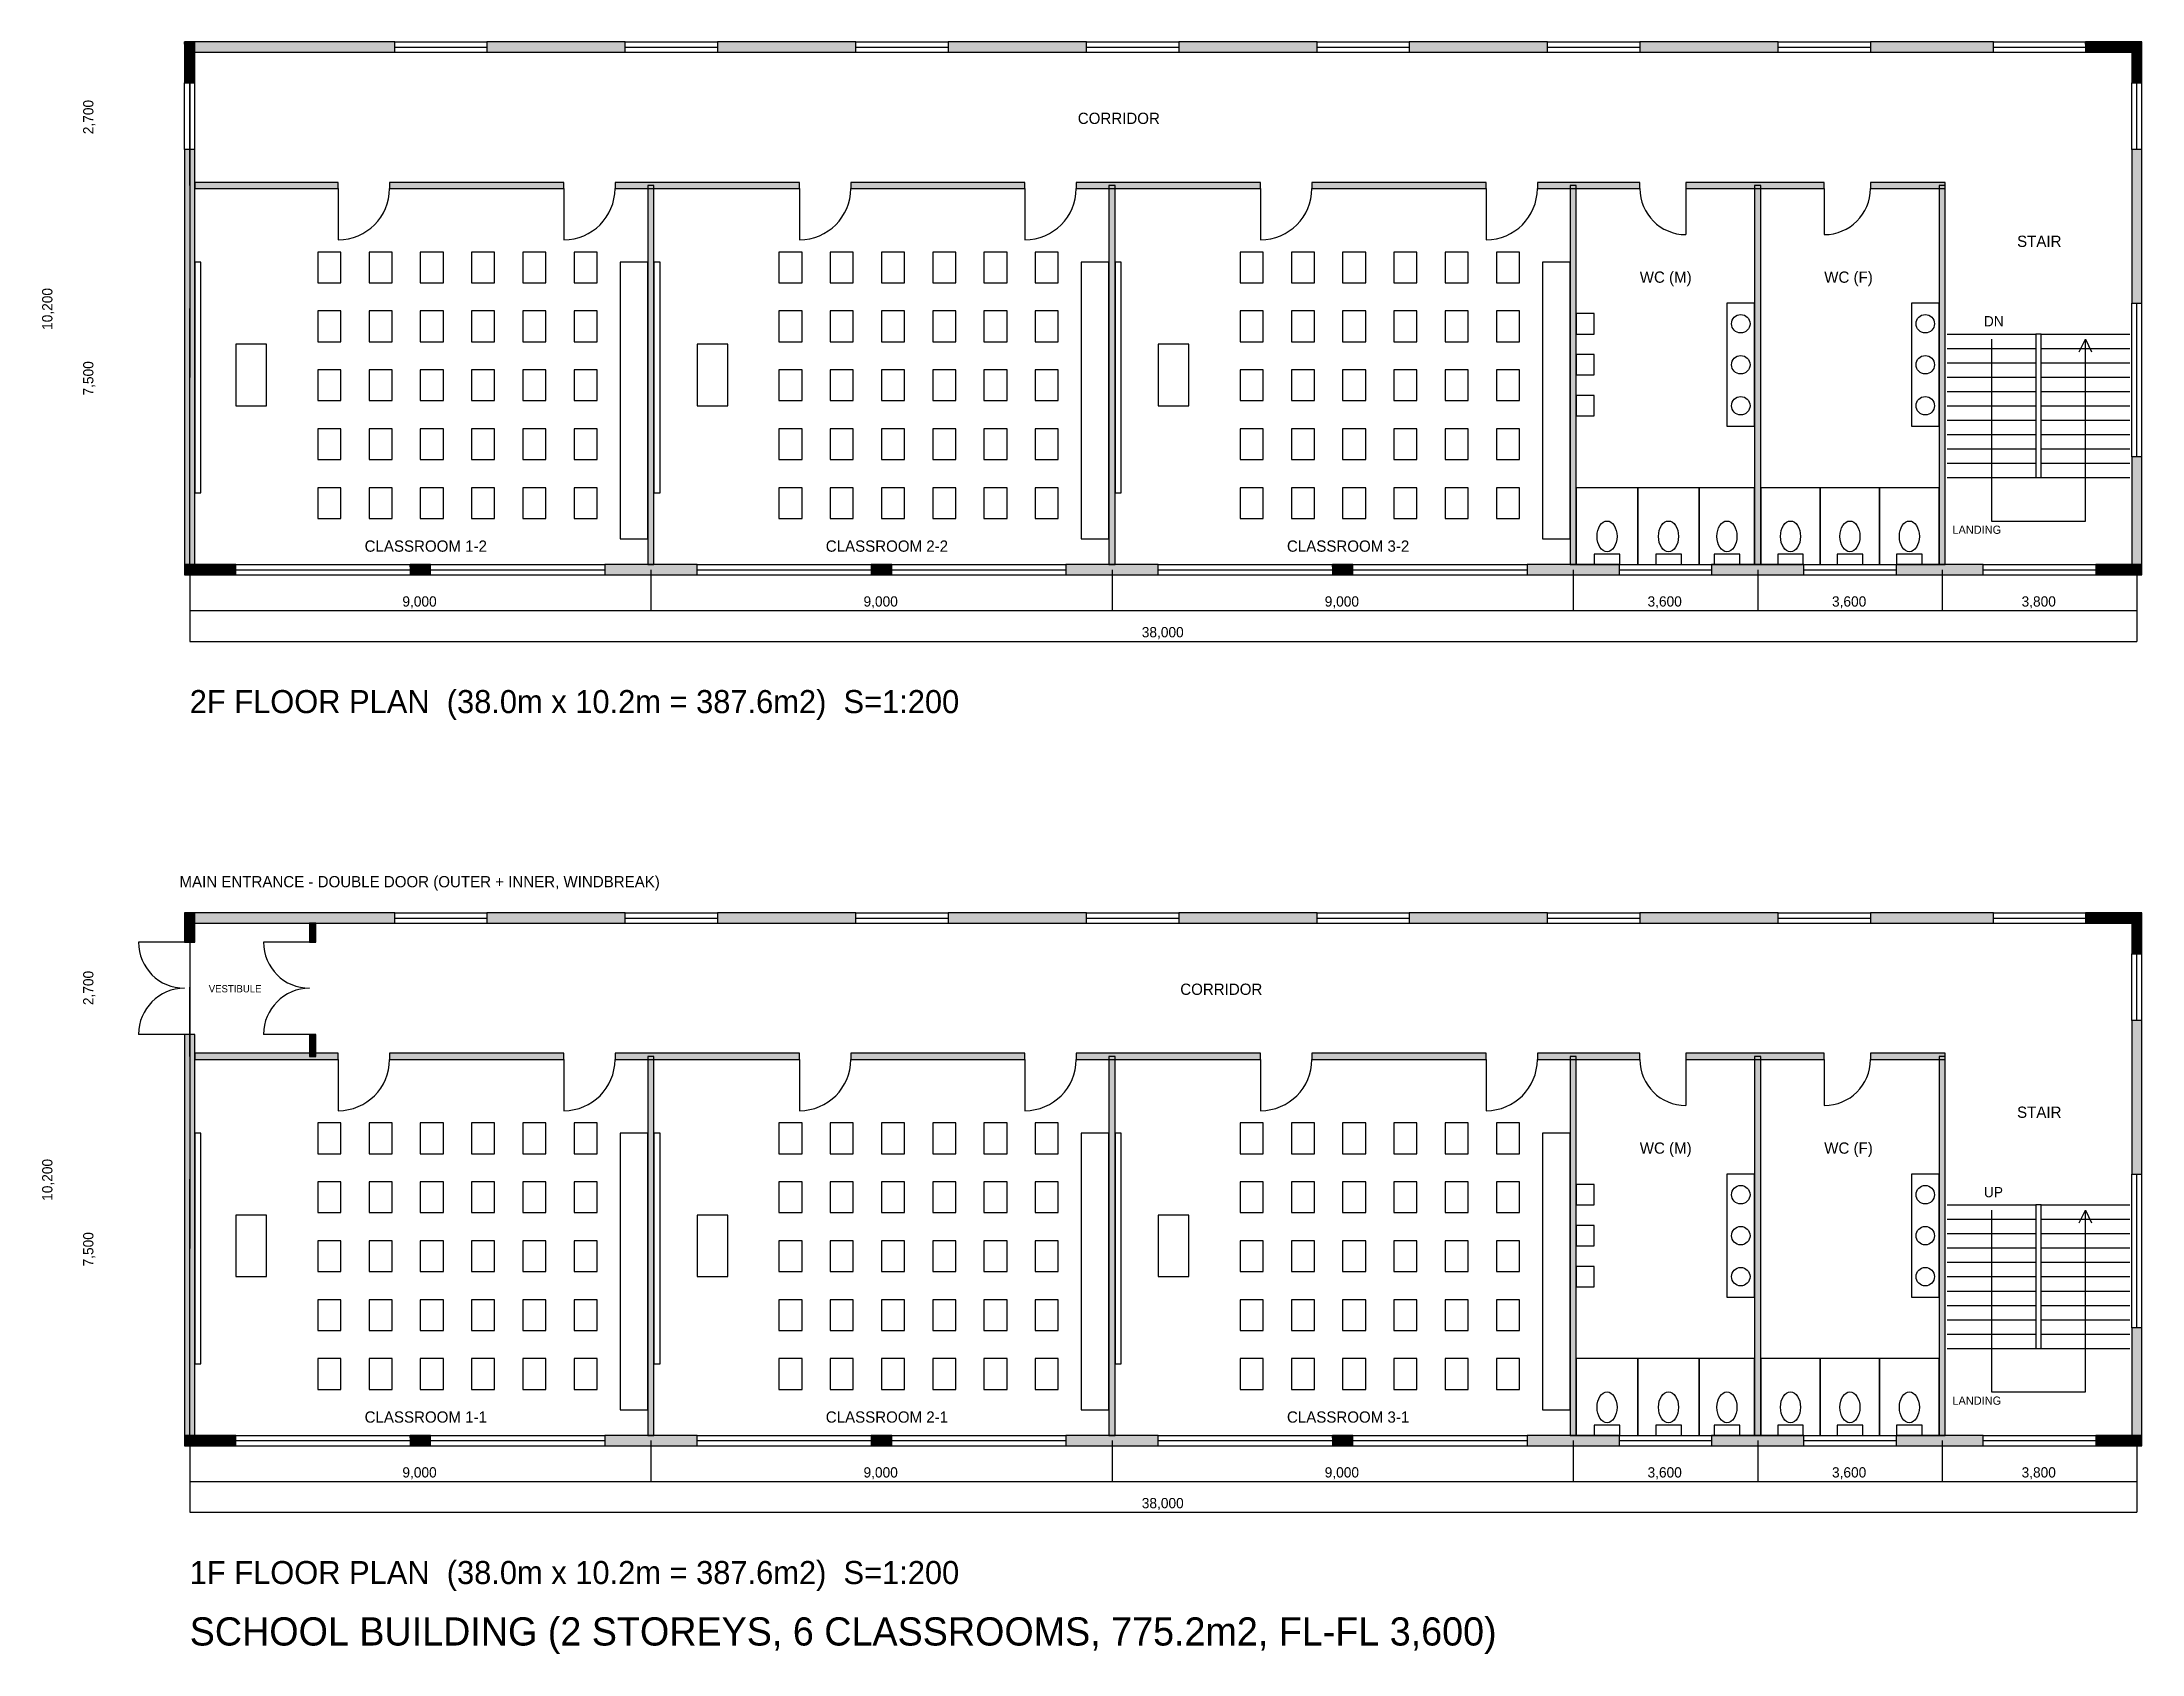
# Model space of a CAD drawing. Header units: metres. Extents: x -2883 to 38100, y -4166 to 27300.
import ezdxf

# ---------------------------------------------------------------- set-up
doc = ezdxf.new("R2010")
doc.units = ezdxf.units.M
for name, color, linetype in [('A-DIM', 1, 'CONTINUOUS'), ('A-DOOR', 2, 'CONTINUOUS'), ('A-FURN', 8, 'CONTINUOUS'), ('A-STAIR', 6, 'CONTINUOUS'), ('A-TEXT', 3, 'CONTINUOUS'), ('A-WALL', 7, 'CONTINUOUS'), ('A-WIND', 4, 'CONTINUOUS')]:
    doc.layers.add(name, color=color, linetype=linetype)
doc.dimstyles.get("Standard").update_dxf_attribs({"dimtxt": 2.5, "dimasz": 2.5, "dimexe": 1.25, "dimexo": 0.625, "dimtad": 1, "dimcen": 2.5, "dimazin": 3, "dimtfac": 1, "dimtmove": 0, "dimatfit": 3})

msp = doc.modelspace()

# ---------------------------------------------------------------- texts
at = {"layer": 'A-DIM'}
for s, p in [('2,700', (-1880, 25500)), ('10,200', (-2680, 21680)), ('7,500', (-1880, 20400)), ('2,700', (-1880, 8500)), ('10,200', (-2680, 4680)), ('7,500', (-1880, 3400))]:
    msp.add_text(s, height=200, rotation=90, dxfattribs=at).set_placement(p)
for s, p in [('9,000', (4150, 16280)), ('9,000', (13150, 16280)), ('9,000', (22150, 16280)), ('3,600', (28450, 16280)), ('3,600', (32050, 16280)), ('3,800', (35750, 16280)), ('38,000', (18580, 15680)), ('9,000', (4150, -720)), ('9,000', (13150, -720)), ('9,000', (22150, -720)), ('3,600', (28450, -720)), ('3,600', (32050, -720)), ('3,800', (35750, -720)), ('38,000', (18580, -1320))]:
    msp.add_text(s, height=200, dxfattribs=at).set_placement(p)
at = {"layer": 'A-TEXT'}
for s, height, p in [('CORRIDOR', 220, (17331.2, 25700)), ('STAIR', 220, (35662, 23300)), ('WC (M)', 220, (28298.4, 22600)), ('WC (F)', 220, (31898.4, 22600)), ('DN', 200, (35015, 21750)), ('LANDING', 160, (34400, 17700)), ('CLASSROOM 1-2', 220, (3413.2, 17350)), ('CLASSROOM 2-2', 220, (12413.2, 17350)), ('CLASSROOM 3-2', 220, (21413.2, 17350)), ('2F FLOOR PLAN  (38.0m x 10.2m = 387.6m2)  S=1:200', 450, (0, 14200)), ('MAIN ENTRANCE - DOUBLE DOOR (OUTER + INNER, WINDBREAK)', 220, (-200, 10800)), ('VESTIBULE', 140, (371.2, 8750)), ('CORRIDOR', 220, (19331.2, 8700)), ('STAIR', 220, (35662, 6300)), ('WC (M)', 220, (28298.4, 5600)), ('WC (F)', 220, (31898.4, 5600)), ('UP', 200, (35015, 4750)), ('LANDING', 160, (34400, 700)), ('CLASSROOM 1-1', 220, (3413.2, 350)), ('CLASSROOM 2-1', 220, (12413.2, 350)), ('CLASSROOM 3-1', 220, (21413.2, 350)), ('1F FLOOR PLAN  (38.0m x 10.2m = 387.6m2)  S=1:200', 450, (0, -2800)), ('SCHOOL BUILDING (2 STOREYS, 6 CLASSROOMS, 775.2m2, FL-FL 3,600)', 550, (0, -4000))]:
    msp.add_text(s, height=height, dxfattribs=at).set_placement(p)

# ---------------------------------------------------------------- blocks, each defined once
blk = doc.blocks.new('_CLOSEDFILLED')
at = {"color": 0, "linetype": 'BYBLOCK'}
blk.add_solid([(-1, 0), (0, 0), (-1, 0)], dxfattribs=at)
blk = doc.blocks.new('*D1')
for p, q in [((0, 0), (0, -1400)), ((38000, 0), (38000, -1400)), ((0.25, -1400), (18997.5, -1400)), ((19002.5, -1400), (37999.75, -1400))]:
    blk.add_line(p, q)
at = {"layer": 'Defpoints'}
for p in [(0, 0), (38000, 0), (0, -1400)]:
    blk.add_point(p, dxfattribs=at)
at = {"xscale": 0.25, "yscale": 0.25, "rotation": 180}
blk.add_blockref('_CLOSEDFILLED', (0, -1400), dxfattribs=at)
at = {"xscale": 0.25, "yscale": 0.25}
blk.add_blockref('_CLOSEDFILLED', (38000, -1400), dxfattribs=at)
at = {"insert": (19000, -1400), "char_height": 1, "attachment_point": 5}
blk.add_mtext('38000', dxfattribs=at)
blk = doc.blocks.new('*D2')
for p, q in [((0, 10200), (0, 5100)), ((-0.25, 5100), (-0.5, 5100)), ((0, 0), (0, 5100)), ((0, 5100), (0, 5100)), ((0.25, 5100), (0.5, 5100))]:
    blk.add_line(p, q)
at = {"layer": 'Defpoints'}
for p in [(0, 10200), (0, 5100), (0, 0)]:
    blk.add_point(p, dxfattribs=at)
at = {"xscale": 0.25, "yscale": 0.25}
blk.add_blockref('_CLOSEDFILLED', (0, 5100), dxfattribs=at)
at = {"xscale": 0.25, "yscale": 0.25, "rotation": 180}
blk.add_blockref('_CLOSEDFILLED', (0, 5100), dxfattribs=at)
at = {"insert": (0, 5101.125), "char_height": 1, "attachment_point": 5}
blk.add_mtext('0', dxfattribs=at)
blk = doc.blocks.new('*D3')
for p, q in [((0, 0), (0, -800)), ((9000, 0), (9000, -800)), ((0.25, -800), (4498, -800)), ((4502, -800), (8999.75, -800))]:
    blk.add_line(p, q)
at = {"layer": 'Defpoints'}
for p in [(0, 0), (9000, 0), (0, -800)]:
    blk.add_point(p, dxfattribs=at)
at = {"xscale": 0.25, "yscale": 0.25, "rotation": 180}
blk.add_blockref('_CLOSEDFILLED', (0, -800), dxfattribs=at)
at = {"xscale": 0.25, "yscale": 0.25}
blk.add_blockref('_CLOSEDFILLED', (9000, -800), dxfattribs=at)
at = {"insert": (4500, -800), "char_height": 1, "attachment_point": 5}
blk.add_mtext('9000', dxfattribs=at)
blk = doc.blocks.new('*D4')
for p, q in [((9000, 0), (9000, -800)), ((18000, 0), (18000, -800)), ((9000.25, -800), (13498, -800)), ((13502, -800), (17999.75, -800))]:
    blk.add_line(p, q)
at = {"layer": 'Defpoints'}
for p in [(9000, 0), (18000, 0), (9000, -800)]:
    blk.add_point(p, dxfattribs=at)
at = {"xscale": 0.25, "yscale": 0.25, "rotation": 180}
blk.add_blockref('_CLOSEDFILLED', (9000, -800), dxfattribs=at)
at = {"xscale": 0.25, "yscale": 0.25}
blk.add_blockref('_CLOSEDFILLED', (18000, -800), dxfattribs=at)
at = {"insert": (13500, -800), "char_height": 1, "attachment_point": 5}
blk.add_mtext('9000', dxfattribs=at)
blk = doc.blocks.new('*D5')
for p, q in [((18000, 0), (18000, -800)), ((27000, 0), (27000, -800)), ((18000.25, -800), (22498, -800)), ((22502, -800), (26999.75, -800))]:
    blk.add_line(p, q)
at = {"layer": 'Defpoints'}
for p in [(18000, 0), (27000, 0), (18000, -800)]:
    blk.add_point(p, dxfattribs=at)
at = {"xscale": 0.25, "yscale": 0.25, "rotation": 180}
blk.add_blockref('_CLOSEDFILLED', (18000, -800), dxfattribs=at)
at = {"xscale": 0.25, "yscale": 0.25}
blk.add_blockref('_CLOSEDFILLED', (27000, -800), dxfattribs=at)
at = {"insert": (22500, -800), "char_height": 1, "attachment_point": 5}
blk.add_mtext('9000', dxfattribs=at)
blk = doc.blocks.new('*D6')
for p, q in [((27000, 0), (27000, -800)), ((30600, 0), (30600, -800)), ((27000.25, -800), (28798, -800)), ((28802, -800), (30599.75, -800))]:
    blk.add_line(p, q)
at = {"layer": 'Defpoints'}
for p in [(27000, 0), (30600, 0), (27000, -800)]:
    blk.add_point(p, dxfattribs=at)
at = {"xscale": 0.25, "yscale": 0.25, "rotation": 180}
blk.add_blockref('_CLOSEDFILLED', (27000, -800), dxfattribs=at)
at = {"xscale": 0.25, "yscale": 0.25}
blk.add_blockref('_CLOSEDFILLED', (30600, -800), dxfattribs=at)
at = {"insert": (28800, -800), "char_height": 1, "attachment_point": 5}
blk.add_mtext('3600', dxfattribs=at)
blk = doc.blocks.new('*D7')
for p, q in [((30600, 0), (30600, -800)), ((34200, 0), (34200, -800)), ((30600.25, -800), (32398, -800)), ((32402, -800), (34199.75, -800))]:
    blk.add_line(p, q)
at = {"layer": 'Defpoints'}
for p in [(30600, 0), (34200, 0), (30600, -800)]:
    blk.add_point(p, dxfattribs=at)
at = {"xscale": 0.25, "yscale": 0.25, "rotation": 180}
blk.add_blockref('_CLOSEDFILLED', (30600, -800), dxfattribs=at)
at = {"xscale": 0.25, "yscale": 0.25}
blk.add_blockref('_CLOSEDFILLED', (34200, -800), dxfattribs=at)
at = {"insert": (32400, -800), "char_height": 1, "attachment_point": 5}
blk.add_mtext('3600', dxfattribs=at)
blk = doc.blocks.new('*D8')
for p, q in [((34200, 0), (34200, -800)), ((38000, 0), (38000, -800)), ((34200.25, -800), (36098, -800)), ((36102, -800), (37999.75, -800))]:
    blk.add_line(p, q)
at = {"layer": 'Defpoints'}
for p in [(34200, 0), (38000, 0), (34200, -800)]:
    blk.add_point(p, dxfattribs=at)
at = {"xscale": 0.25, "yscale": 0.25, "rotation": 180}
blk.add_blockref('_CLOSEDFILLED', (34200, -800), dxfattribs=at)
at = {"xscale": 0.25, "yscale": 0.25}
blk.add_blockref('_CLOSEDFILLED', (38000, -800), dxfattribs=at)
at = {"insert": (36100, -800), "char_height": 1, "attachment_point": 5}
blk.add_mtext('3800', dxfattribs=at)
blk = doc.blocks.new('*D9')
for p, q in [((0, 7500), (0, 3750)), ((-0.25, 3750), (-0.5, 3750)), ((0, 0), (0, 3750)), ((0, 3750), (0, 3750)), ((0.25, 3750), (0.5, 3750))]:
    blk.add_line(p, q)
at = {"layer": 'Defpoints'}
for p in [(0, 7500), (0, 3750), (0, 0)]:
    blk.add_point(p, dxfattribs=at)
at = {"xscale": 0.25, "yscale": 0.25}
blk.add_blockref('_CLOSEDFILLED', (0, 3750), dxfattribs=at)
at = {"xscale": 0.25, "yscale": 0.25, "rotation": 180}
blk.add_blockref('_CLOSEDFILLED', (0, 3750), dxfattribs=at)
at = {"insert": (0, 3751.125), "char_height": 1, "attachment_point": 5}
blk.add_mtext('0', dxfattribs=at)
blk = doc.blocks.new('*D10')
for p, q in [((0, 10200), (0, 8850)), ((-0.25, 8850), (-0.5, 8850)), ((0, 7500), (0, 8850)), ((0, 8850), (0, 8850)), ((0.25, 8850), (0.5, 8850))]:
    blk.add_line(p, q)
at = {"layer": 'Defpoints'}
for p in [(0, 10200), (0, 8850), (0, 7500)]:
    blk.add_point(p, dxfattribs=at)
at = {"xscale": 0.25, "yscale": 0.25}
blk.add_blockref('_CLOSEDFILLED', (0, 8850), dxfattribs=at)
at = {"xscale": 0.25, "yscale": 0.25, "rotation": 180}
blk.add_blockref('_CLOSEDFILLED', (0, 8850), dxfattribs=at)
at = {"insert": (0, 8851.125), "char_height": 1, "attachment_point": 5}
blk.add_mtext('0', dxfattribs=at)
blk = doc.blocks.new('*D11')
for p, q in [((0, 17000), (0, 15600)), ((38000, 17000), (38000, 15600)), ((0.25, 15600), (18997.5, 15600)), ((19002.5, 15600), (37999.75, 15600))]:
    blk.add_line(p, q)
at = {"layer": 'Defpoints'}
for p in [(0, 17000), (38000, 17000), (0, 15600)]:
    blk.add_point(p, dxfattribs=at)
at = {"xscale": 0.25, "yscale": 0.25, "rotation": 180}
blk.add_blockref('_CLOSEDFILLED', (0, 15600), dxfattribs=at)
at = {"xscale": 0.25, "yscale": 0.25}
blk.add_blockref('_CLOSEDFILLED', (38000, 15600), dxfattribs=at)
at = {"insert": (19000, 15600), "char_height": 1, "attachment_point": 5}
blk.add_mtext('38000', dxfattribs=at)
blk = doc.blocks.new('*D12')
for p, q in [((0, 27200), (0, 22100)), ((-0.25, 22100), (-0.5, 22100)), ((0, 17000), (0, 22100)), ((0, 22100), (0, 22100)), ((0.25, 22100), (0.5, 22100))]:
    blk.add_line(p, q)
at = {"layer": 'Defpoints'}
for p in [(0, 27200), (0, 22100), (0, 17000)]:
    blk.add_point(p, dxfattribs=at)
at = {"xscale": 0.25, "yscale": 0.25}
blk.add_blockref('_CLOSEDFILLED', (0, 22100), dxfattribs=at)
at = {"xscale": 0.25, "yscale": 0.25, "rotation": 180}
blk.add_blockref('_CLOSEDFILLED', (0, 22100), dxfattribs=at)
at = {"insert": (0, 22101.125), "char_height": 1, "attachment_point": 5}
blk.add_mtext('0', dxfattribs=at)
blk = doc.blocks.new('*D13')
for p, q in [((0, 17000), (0, 16200)), ((9000, 17000), (9000, 16200)), ((0.25, 16200), (4498, 16200)), ((4502, 16200), (8999.75, 16200))]:
    blk.add_line(p, q)
at = {"layer": 'Defpoints'}
for p in [(0, 17000), (9000, 17000), (0, 16200)]:
    blk.add_point(p, dxfattribs=at)
at = {"xscale": 0.25, "yscale": 0.25, "rotation": 180}
blk.add_blockref('_CLOSEDFILLED', (0, 16200), dxfattribs=at)
at = {"xscale": 0.25, "yscale": 0.25}
blk.add_blockref('_CLOSEDFILLED', (9000, 16200), dxfattribs=at)
at = {"insert": (4500, 16200), "char_height": 1, "attachment_point": 5}
blk.add_mtext('9000', dxfattribs=at)
blk = doc.blocks.new('*D14')
for p, q in [((9000, 17000), (9000, 16200)), ((18000, 17000), (18000, 16200)), ((9000.25, 16200), (13498, 16200)), ((13502, 16200), (17999.75, 16200))]:
    blk.add_line(p, q)
at = {"layer": 'Defpoints'}
for p in [(9000, 17000), (18000, 17000), (9000, 16200)]:
    blk.add_point(p, dxfattribs=at)
at = {"xscale": 0.25, "yscale": 0.25, "rotation": 180}
blk.add_blockref('_CLOSEDFILLED', (9000, 16200), dxfattribs=at)
at = {"xscale": 0.25, "yscale": 0.25}
blk.add_blockref('_CLOSEDFILLED', (18000, 16200), dxfattribs=at)
at = {"insert": (13500, 16200), "char_height": 1, "attachment_point": 5}
blk.add_mtext('9000', dxfattribs=at)
blk = doc.blocks.new('*D15')
for p, q in [((18000, 17000), (18000, 16200)), ((27000, 17000), (27000, 16200)), ((18000.25, 16200), (22498, 16200)), ((22502, 16200), (26999.75, 16200))]:
    blk.add_line(p, q)
at = {"layer": 'Defpoints'}
for p in [(18000, 17000), (27000, 17000), (18000, 16200)]:
    blk.add_point(p, dxfattribs=at)
at = {"xscale": 0.25, "yscale": 0.25, "rotation": 180}
blk.add_blockref('_CLOSEDFILLED', (18000, 16200), dxfattribs=at)
at = {"xscale": 0.25, "yscale": 0.25}
blk.add_blockref('_CLOSEDFILLED', (27000, 16200), dxfattribs=at)
at = {"insert": (22500, 16200), "char_height": 1, "attachment_point": 5}
blk.add_mtext('9000', dxfattribs=at)
blk = doc.blocks.new('*D16')
for p, q in [((27000, 17000), (27000, 16200)), ((30600, 17000), (30600, 16200)), ((27000.25, 16200), (28798, 16200)), ((28802, 16200), (30599.75, 16200))]:
    blk.add_line(p, q)
at = {"layer": 'Defpoints'}
for p in [(27000, 17000), (30600, 17000), (27000, 16200)]:
    blk.add_point(p, dxfattribs=at)
at = {"xscale": 0.25, "yscale": 0.25, "rotation": 180}
blk.add_blockref('_CLOSEDFILLED', (27000, 16200), dxfattribs=at)
at = {"xscale": 0.25, "yscale": 0.25}
blk.add_blockref('_CLOSEDFILLED', (30600, 16200), dxfattribs=at)
at = {"insert": (28800, 16200), "char_height": 1, "attachment_point": 5}
blk.add_mtext('3600', dxfattribs=at)
blk = doc.blocks.new('*D17')
for p, q in [((30600, 17000), (30600, 16200)), ((34200, 17000), (34200, 16200)), ((30600.25, 16200), (32398, 16200)), ((32402, 16200), (34199.75, 16200))]:
    blk.add_line(p, q)
at = {"layer": 'Defpoints'}
for p in [(30600, 17000), (34200, 17000), (30600, 16200)]:
    blk.add_point(p, dxfattribs=at)
at = {"xscale": 0.25, "yscale": 0.25, "rotation": 180}
blk.add_blockref('_CLOSEDFILLED', (30600, 16200), dxfattribs=at)
at = {"xscale": 0.25, "yscale": 0.25}
blk.add_blockref('_CLOSEDFILLED', (34200, 16200), dxfattribs=at)
at = {"insert": (32400, 16200), "char_height": 1, "attachment_point": 5}
blk.add_mtext('3600', dxfattribs=at)
blk = doc.blocks.new('*D18')
for p, q in [((34200, 17000), (34200, 16200)), ((38000, 17000), (38000, 16200)), ((34200.25, 16200), (36098, 16200)), ((36102, 16200), (37999.75, 16200))]:
    blk.add_line(p, q)
at = {"layer": 'Defpoints'}
for p in [(34200, 17000), (38000, 17000), (34200, 16200)]:
    blk.add_point(p, dxfattribs=at)
at = {"xscale": 0.25, "yscale": 0.25, "rotation": 180}
blk.add_blockref('_CLOSEDFILLED', (34200, 16200), dxfattribs=at)
at = {"xscale": 0.25, "yscale": 0.25}
blk.add_blockref('_CLOSEDFILLED', (38000, 16200), dxfattribs=at)
at = {"insert": (36100, 16200), "char_height": 1, "attachment_point": 5}
blk.add_mtext('3800', dxfattribs=at)
blk = doc.blocks.new('*D19')
for p, q in [((0, 24500), (0, 20750)), ((-0.25, 20750), (-0.5, 20750)), ((0, 17000), (0, 20750)), ((0, 20750), (0, 20750)), ((0.25, 20750), (0.5, 20750))]:
    blk.add_line(p, q)
at = {"layer": 'Defpoints'}
for p in [(0, 24500), (0, 20750), (0, 17000)]:
    blk.add_point(p, dxfattribs=at)
at = {"xscale": 0.25, "yscale": 0.25}
blk.add_blockref('_CLOSEDFILLED', (0, 20750), dxfattribs=at)
at = {"xscale": 0.25, "yscale": 0.25, "rotation": 180}
blk.add_blockref('_CLOSEDFILLED', (0, 20750), dxfattribs=at)
at = {"insert": (0, 20751.125), "char_height": 1, "attachment_point": 5}
blk.add_mtext('0', dxfattribs=at)
blk = doc.blocks.new('*D20')
for p, q in [((0, 27200), (0, 25850)), ((-0.25, 25850), (-0.5, 25850)), ((0, 24500), (0, 25850)), ((0, 25850), (0, 25850)), ((0.25, 25850), (0.5, 25850))]:
    blk.add_line(p, q)
at = {"layer": 'Defpoints'}
for p in [(0, 27200), (0, 25850), (0, 24500)]:
    blk.add_point(p, dxfattribs=at)
at = {"xscale": 0.25, "yscale": 0.25}
blk.add_blockref('_CLOSEDFILLED', (0, 25850), dxfattribs=at)
at = {"xscale": 0.25, "yscale": 0.25, "rotation": 180}
blk.add_blockref('_CLOSEDFILLED', (0, 25850), dxfattribs=at)
at = {"insert": (0, 25851.125), "char_height": 1, "attachment_point": 5}
blk.add_mtext('0', dxfattribs=at)

# ---------------------------------------------------------------- dimensions: what is measured, and where the dimension line sits
for base, p1, p2, picture, middle in [((0, 22100), (0, 17000), (0, 27200), '*D12', (0, 22101.125)), ((0, 25850), (0, 24500), (0, 27200), '*D20', (0, 25851.125)), ((0, 20750), (0, 17000), (0, 24500), '*D19', (0, 20751.125)), ((0, 15600), (0, 17000), (38000, 17000), '*D11', (19000, 15600)), ((0, 16200), (0, 17000), (9000, 17000), '*D13', (4500, 16200)), ((9000, 16200), (9000, 17000), (18000, 17000), '*D14', (13500, 16200)), ((18000, 16200), (18000, 17000), (27000, 17000), '*D15', (22500, 16200)), ((27000, 16200), (27000, 17000), (30600, 17000), '*D16', (28800, 16200)), ((30600, 16200), (30600, 17000), (34200, 17000), '*D17', (32400, 16200)), ((34200, 16200), (34200, 17000), (38000, 17000), '*D18', (36100, 16200)), ((0, 5100), (0, 0), (0, 10200), '*D2', (0, 5101.125)), ((0, 8850), (0, 7500), (0, 10200), '*D10', (0, 8851.125)), ((0, 3750), (0, 0), (0, 7500), '*D9', (0, 3751.125)), ((0, -1400), (0, 0), (38000, 0), '*D1', (19000, -1400)), ((0, -800), (0, 0), (9000, 0), '*D3', (4500, -800)), ((9000, -800), (9000, 0), (18000, 0), '*D4', (13500, -800)), ((18000, -800), (18000, 0), (27000, 0), '*D5', (22500, -800)), ((27000, -800), (27000, 0), (30600, 0), '*D6', (28800, -800)), ((30600, -800), (30600, 0), (34200, 0), '*D7', (32400, -800)), ((34200, -800), (34200, 0), (38000, 0), '*D8', (36100, -800))]:
    dim = msp.add_linear_dim(base=base, p1=p1, p2=p2, dimstyle='Standard')
    dim.commit()
    dim.dimension.update_dxf_attribs({"geometry": picture, "text_midpoint": middle})

# ---------------------------------------------------------------- hatches: boundary and pattern name
h = msp.add_hatch()
h.set_pattern_fill('SOLID')
h.paths.add_polyline_path([(-100, 27100), (4000, 27100), (4000, 27300), (-100, 27300)])
h = msp.add_hatch()
h.set_pattern_fill('SOLID')
h.paths.add_polyline_path([(-100, 26500), (100, 26500), (100, 27300), (-100, 27300)])
h = msp.add_hatch()
h.set_pattern_fill('SOLID')
h.paths.add_polyline_path([(5800, 27100), (8500, 27100), (8500, 27300), (5800, 27300)])
h = msp.add_hatch()
h.set_pattern_fill('SOLID')
h.paths.add_polyline_path([(10300, 27100), (13000, 27100), (13000, 27300), (10300, 27300)])
h = msp.add_hatch()
h.set_pattern_fill('SOLID')
h.paths.add_polyline_path([(14800, 27100), (17500, 27100), (17500, 27300), (14800, 27300)])
h = msp.add_hatch()
h.set_pattern_fill('SOLID')
h.paths.add_polyline_path([(19300, 27100), (22000, 27100), (22000, 27300), (19300, 27300)])
h = msp.add_hatch()
h.set_pattern_fill('SOLID')
h.paths.add_polyline_path([(23800, 27100), (26500, 27100), (26500, 27300), (23800, 27300)])
h = msp.add_hatch()
h.set_pattern_fill('SOLID')
h.paths.add_polyline_path([(28300, 27100), (31000, 27100), (31000, 27300), (28300, 27300)])
h = msp.add_hatch()
h.set_pattern_fill('SOLID')
h.paths.add_polyline_path([(32800, 27100), (35200, 27100), (35200, 27300), (32800, 27300)])
h = msp.add_hatch()
h.set_pattern_fill('SOLID')
h.paths.add_polyline_path([(37000, 27100), (38100, 27100), (38100, 27300), (37000, 27300)])
h = msp.add_hatch()
h.set_pattern_fill('SOLID')
h.paths.add_polyline_path([(37900, 26500), (38100, 26500), (38100, 27300), (37900, 27300)])
h = msp.add_hatch()
h.set_pattern_fill('SOLID')
h.paths.add_polyline_path([(-100, 16900), (100, 16900), (100, 25200), (-100, 25200)])
h = msp.add_hatch()
h.set_pattern_fill('SOLID')
h.paths.add_polyline_path([(37900, 22200), (38100, 22200), (38100, 25200), (37900, 25200)])
h = msp.add_hatch()
h.set_pattern_fill('SOLID')
h.paths.add_polyline_path([(100, 24440), (2900, 24440), (2900, 24560), (100, 24560)])
h = msp.add_hatch()
h.set_pattern_fill('SOLID')
h.paths.add_polyline_path([(3900, 24440), (7300, 24440), (7300, 24560), (3900, 24560)])
h = msp.add_hatch()
h.set_pattern_fill('SOLID')
h.paths.add_polyline_path([(8300, 24440), (11900, 24440), (11900, 24560), (8300, 24560)])
h = msp.add_hatch()
h.set_pattern_fill('SOLID')
h.paths.add_polyline_path([(8940, 17100), (9060, 17100), (9060, 24500), (8940, 24500)])
h = msp.add_hatch()
h.set_pattern_fill('SOLID')
h.paths.add_polyline_path([(12900, 24440), (16300, 24440), (16300, 24560), (12900, 24560)])
h = msp.add_hatch()
h.set_pattern_fill('SOLID')
h.paths.add_polyline_path([(17300, 24440), (20900, 24440), (20900, 24560), (17300, 24560)])
h = msp.add_hatch()
h.set_pattern_fill('SOLID')
h.paths.add_polyline_path([(17940, 17100), (18060, 17100), (18060, 24500), (17940, 24500)])
h = msp.add_hatch()
h.set_pattern_fill('SOLID')
h.paths.add_polyline_path([(21900, 24440), (25300, 24440), (25300, 24560), (21900, 24560)])
h = msp.add_hatch()
h.set_pattern_fill('SOLID')
h.paths.add_polyline_path([(26300, 24440), (28300, 24440), (28300, 24560), (26300, 24560)])
h = msp.add_hatch()
h.set_pattern_fill('SOLID')
h.paths.add_polyline_path([(26940, 17100), (27060, 17100), (27060, 24500), (26940, 24500)])
h = msp.add_hatch()
h.set_pattern_fill('SOLID')
h.paths.add_polyline_path([(29200, 24440), (31900, 24440), (31900, 24560), (29200, 24560)])
h = msp.add_hatch()
h.set_pattern_fill('SOLID')
h.paths.add_polyline_path([(30540, 17100), (30660, 17100), (30660, 24500), (30540, 24500)])
h = msp.add_hatch()
h.set_pattern_fill('SOLID')
h.paths.add_polyline_path([(32800, 24440), (34260, 24440), (34260, 24560), (32800, 24560)])
h = msp.add_hatch()
h.set_pattern_fill('SOLID')
h.paths.add_polyline_path([(34140, 17100), (34260, 17100), (34260, 24500), (34140, 24500)])
h = msp.add_hatch()
h.set_pattern_fill('SOLID')
h.paths.add_polyline_path([(37900, 16900), (38100, 16900), (38100, 19200), (37900, 19200)])
h = msp.add_hatch()
h.set_pattern_fill('SOLID')
h.paths.add_polyline_path([(-100, 16900), (900, 16900), (900, 17100), (-100, 17100)])
h = msp.add_hatch()
h.set_pattern_fill('SOLID')
h.paths.add_polyline_path([(4300, 16900), (4700, 16900), (4700, 17100), (4300, 17100)])
h = msp.add_hatch()
h.set_pattern_fill('SOLID')
h.paths.add_polyline_path([(8100, 16900), (9900, 16900), (9900, 17100), (8100, 17100)])
h = msp.add_hatch()
h.set_pattern_fill('SOLID')
h.paths.add_polyline_path([(13300, 16900), (13700, 16900), (13700, 17100), (13300, 17100)])
h = msp.add_hatch()
h.set_pattern_fill('SOLID')
h.paths.add_polyline_path([(17100, 16900), (18900, 16900), (18900, 17100), (17100, 17100)])
h = msp.add_hatch()
h.set_pattern_fill('SOLID')
h.paths.add_polyline_path([(22300, 16900), (22700, 16900), (22700, 17100), (22300, 17100)])
h = msp.add_hatch()
h.set_pattern_fill('SOLID')
h.paths.add_polyline_path([(26100, 16900), (27900, 16900), (27900, 17100), (26100, 17100)])
h = msp.add_hatch()
h.set_pattern_fill('SOLID')
h.paths.add_polyline_path([(29700, 16900), (31500, 16900), (31500, 17100), (29700, 17100)])
h = msp.add_hatch()
h.set_pattern_fill('SOLID')
h.paths.add_polyline_path([(33300, 16900), (35000, 16900), (35000, 17100), (33300, 17100)])
h = msp.add_hatch()
h.set_pattern_fill('SOLID')
h.paths.add_polyline_path([(37200, 16900), (38100, 16900), (38100, 17100), (37200, 17100)])
h = msp.add_hatch()
h.set_pattern_fill('SOLID')
h.paths.add_polyline_path([(-100, 10100), (4000, 10100), (4000, 10300), (-100, 10300)])
h = msp.add_hatch()
h.set_pattern_fill('SOLID')
h.paths.add_polyline_path([(-100, 9730), (100, 9730), (100, 10300), (-100, 10300)])
h = msp.add_hatch()
h.set_pattern_fill('SOLID')
h.paths.add_polyline_path([(5800, 10100), (8500, 10100), (8500, 10300), (5800, 10300)])
h = msp.add_hatch()
h.set_pattern_fill('SOLID')
h.paths.add_polyline_path([(10300, 10100), (13000, 10100), (13000, 10300), (10300, 10300)])
h = msp.add_hatch()
h.set_pattern_fill('SOLID')
h.paths.add_polyline_path([(14800, 10100), (17500, 10100), (17500, 10300), (14800, 10300)])
h = msp.add_hatch()
h.set_pattern_fill('SOLID')
h.paths.add_polyline_path([(19300, 10100), (22000, 10100), (22000, 10300), (19300, 10300)])
h = msp.add_hatch()
h.set_pattern_fill('SOLID')
h.paths.add_polyline_path([(23800, 10100), (26500, 10100), (26500, 10300), (23800, 10300)])
h = msp.add_hatch()
h.set_pattern_fill('SOLID')
h.paths.add_polyline_path([(28300, 10100), (31000, 10100), (31000, 10300), (28300, 10300)])
h = msp.add_hatch()
h.set_pattern_fill('SOLID')
h.paths.add_polyline_path([(32800, 10100), (35200, 10100), (35200, 10300), (32800, 10300)])
h = msp.add_hatch()
h.set_pattern_fill('SOLID')
h.paths.add_polyline_path([(37000, 10100), (38100, 10100), (38100, 10300), (37000, 10300)])
h = msp.add_hatch()
h.set_pattern_fill('SOLID')
h.paths.add_polyline_path([(37900, 9500), (38100, 9500), (38100, 10300), (37900, 10300)])
h = msp.add_hatch()
h.set_pattern_fill('SOLID')
h.paths.add_polyline_path([(2340, 9730), (2460, 9730), (2460, 10100), (2340, 10100)])
h = msp.add_hatch()
h.set_pattern_fill('SOLID')
h.paths.add_polyline_path([(37900, 5200), (38100, 5200), (38100, 8200), (37900, 8200)])
h = msp.add_hatch()
h.set_pattern_fill('SOLID')
h.paths.add_polyline_path([(-100, -100), (100, -100), (100, 7930), (-100, 7930)])
h = msp.add_hatch()
h.set_pattern_fill('SOLID')
h.paths.add_polyline_path([(2340, 7500), (2460, 7500), (2460, 7930), (2340, 7930)])
h = msp.add_hatch()
h.set_pattern_fill('SOLID')
h.paths.add_polyline_path([(100, 7440), (2900, 7440), (2900, 7560), (100, 7560)])
h = msp.add_hatch()
h.set_pattern_fill('SOLID')
h.paths.add_polyline_path([(3900, 7440), (7300, 7440), (7300, 7560), (3900, 7560)])
h = msp.add_hatch()
h.set_pattern_fill('SOLID')
h.paths.add_polyline_path([(8300, 7440), (11900, 7440), (11900, 7560), (8300, 7560)])
h = msp.add_hatch()
h.set_pattern_fill('SOLID')
h.paths.add_polyline_path([(8940, 100), (9060, 100), (9060, 7500), (8940, 7500)])
h = msp.add_hatch()
h.set_pattern_fill('SOLID')
h.paths.add_polyline_path([(12900, 7440), (16300, 7440), (16300, 7560), (12900, 7560)])
h = msp.add_hatch()
h.set_pattern_fill('SOLID')
h.paths.add_polyline_path([(17300, 7440), (20900, 7440), (20900, 7560), (17300, 7560)])
h = msp.add_hatch()
h.set_pattern_fill('SOLID')
h.paths.add_polyline_path([(17940, 100), (18060, 100), (18060, 7500), (17940, 7500)])
h = msp.add_hatch()
h.set_pattern_fill('SOLID')
h.paths.add_polyline_path([(21900, 7440), (25300, 7440), (25300, 7560), (21900, 7560)])
h = msp.add_hatch()
h.set_pattern_fill('SOLID')
h.paths.add_polyline_path([(26300, 7440), (28300, 7440), (28300, 7560), (26300, 7560)])
h = msp.add_hatch()
h.set_pattern_fill('SOLID')
h.paths.add_polyline_path([(26940, 100), (27060, 100), (27060, 7500), (26940, 7500)])
h = msp.add_hatch()
h.set_pattern_fill('SOLID')
h.paths.add_polyline_path([(29200, 7440), (31900, 7440), (31900, 7560), (29200, 7560)])
h = msp.add_hatch()
h.set_pattern_fill('SOLID')
h.paths.add_polyline_path([(30540, 100), (30660, 100), (30660, 7500), (30540, 7500)])
h = msp.add_hatch()
h.set_pattern_fill('SOLID')
h.paths.add_polyline_path([(32800, 7440), (34260, 7440), (34260, 7560), (32800, 7560)])
h = msp.add_hatch()
h.set_pattern_fill('SOLID')
h.paths.add_polyline_path([(34140, 100), (34260, 100), (34260, 7500), (34140, 7500)])
h = msp.add_hatch()
h.set_pattern_fill('SOLID')
h.paths.add_polyline_path([(37900, -100), (38100, -100), (38100, 2200), (37900, 2200)])
h = msp.add_hatch()
h.set_pattern_fill('SOLID')
h.paths.add_polyline_path([(-100, -100), (900, -100), (900, 100), (-100, 100)])
h = msp.add_hatch()
h.set_pattern_fill('SOLID')
h.paths.add_polyline_path([(4300, -100), (4700, -100), (4700, 100), (4300, 100)])
h = msp.add_hatch()
h.set_pattern_fill('SOLID')
h.paths.add_polyline_path([(8100, -100), (9900, -100), (9900, 100), (8100, 100)])
h = msp.add_hatch()
h.set_pattern_fill('SOLID')
h.paths.add_polyline_path([(13300, -100), (13700, -100), (13700, 100), (13300, 100)])
h = msp.add_hatch()
h.set_pattern_fill('SOLID')
h.paths.add_polyline_path([(17100, -100), (18900, -100), (18900, 100), (17100, 100)])
h = msp.add_hatch()
h.set_pattern_fill('SOLID')
h.paths.add_polyline_path([(22300, -100), (22700, -100), (22700, 100), (22300, 100)])
h = msp.add_hatch()
h.set_pattern_fill('SOLID')
h.paths.add_polyline_path([(26100, -100), (27900, -100), (27900, 100), (26100, 100)])
h = msp.add_hatch()
h.set_pattern_fill('SOLID')
h.paths.add_polyline_path([(29700, -100), (31500, -100), (31500, 100), (29700, 100)])
h = msp.add_hatch()
h.set_pattern_fill('SOLID')
h.paths.add_polyline_path([(33300, -100), (35000, -100), (35000, 100), (33300, 100)])
h = msp.add_hatch()
h.set_pattern_fill('SOLID')
h.paths.add_polyline_path([(37200, -100), (38100, -100), (38100, 100), (37200, 100)])

# ---------------------------------------------------------------- linework, layer by layer
at = {"layer": 'A-DOOR'}
for p, q in [((2900, 24440), (2900, 23440)), ((7300, 24440), (7300, 23440)), ((11900, 24440), (11900, 23440)), ((16300, 24440), (16300, 23440)), ((20900, 24440), (20900, 23440)), ((25300, 24440), (25300, 23440)), ((29200, 24440), (29200, 23540)), ((31900, 24440), (31900, 23540)), ((-100, 9730), (-1000, 9730)), ((2340, 9730), (1440, 9730)), ((-100, 7930), (-1000, 7930)), ((2340, 7930), (1440, 7930)), ((2900, 7440), (2900, 6440)), ((7300, 7440), (7300, 6440)), ((11900, 7440), (11900, 6440)), ((16300, 7440), (16300, 6440)), ((20900, 7440), (20900, 6440)), ((25300, 7440), (25300, 6440)), ((29200, 7440), (29200, 6540)), ((31900, 7440), (31900, 6540))]:
    msp.add_line(p, q, dxfattribs=at)
for centre, radius, start, end in [((2900, 24440), 1000, 270, 360), ((7300, 24440), 1000, 270, 360), ((11900, 24440), 1000, 270, 360), ((16300, 24440), 1000, 270, 360), ((20900, 24440), 1000, 270, 360), ((25300, 24440), 1000, 270, 360), ((29200, 24440), 900, 180, 270), ((31900, 24440), 900, 270, 360), ((-100, 9730), 900, 180, 270), ((2340, 9730), 900, 180, 270), ((-100, 7930), 900, 90, 180), ((2340, 7930), 900, 90, 180), ((2900, 7440), 1000, 270, 360), ((7300, 7440), 1000, 270, 360), ((11900, 7440), 1000, 270, 360), ((16300, 7440), 1000, 270, 360), ((20900, 7440), 1000, 270, 360), ((25300, 7440), 1000, 270, 360), ((29200, 7440), 900, 180, 270), ((31900, 7440), 900, 270, 360)]:
    msp.add_arc(centre, radius, start, end, dxfattribs=at)
at = {"layer": 'A-FURN'}
for points in [[(100, 18500), (220, 18500), (220, 23000), (100, 23000)], [(2500, 22600), (2950, 22600), (2950, 23200), (2500, 23200)], [(3500, 22600), (3950, 22600), (3950, 23200), (3500, 23200)], [(4500, 22600), (4950, 22600), (4950, 23200), (4500, 23200)], [(5500, 22600), (5950, 22600), (5950, 23200), (5500, 23200)], [(6500, 22600), (6950, 22600), (6950, 23200), (6500, 23200)], [(7500, 22600), (7950, 22600), (7950, 23200), (7500, 23200)], [(8400, 17600), (8940, 17600), (8940, 23000), (8400, 23000)], [(9060, 18500), (9180, 18500), (9180, 23000), (9060, 23000)], [(11500, 22600), (11950, 22600), (11950, 23200), (11500, 23200)], [(12500, 22600), (12950, 22600), (12950, 23200), (12500, 23200)], [(13500, 22600), (13950, 22600), (13950, 23200), (13500, 23200)], [(14500, 22600), (14950, 22600), (14950, 23200), (14500, 23200)], [(15500, 22600), (15950, 22600), (15950, 23200), (15500, 23200)], [(16500, 22600), (16950, 22600), (16950, 23200), (16500, 23200)], [(17400, 17600), (17940, 17600), (17940, 23000), (17400, 23000)], [(18060, 18500), (18180, 18500), (18180, 23000), (18060, 23000)], [(20500, 22600), (20950, 22600), (20950, 23200), (20500, 23200)], [(21500, 22600), (21950, 22600), (21950, 23200), (21500, 23200)], [(22500, 22600), (22950, 22600), (22950, 23200), (22500, 23200)], [(23500, 22600), (23950, 22600), (23950, 23200), (23500, 23200)], [(24500, 22600), (24950, 22600), (24950, 23200), (24500, 23200)], [(25500, 22600), (25950, 22600), (25950, 23200), (25500, 23200)], [(26400, 17600), (26940, 17600), (26940, 23000), (26400, 23000)], [(30000, 19800), (30540, 19800), (30540, 22200), (30000, 22200)], [(33600, 19800), (34140, 19800), (34140, 22200), (33600, 22200)], [(2500, 21450), (2950, 21450), (2950, 22050), (2500, 22050)], [(3500, 21450), (3950, 21450), (3950, 22050), (3500, 22050)], [(4500, 21450), (4950, 21450), (4950, 22050), (4500, 22050)], [(5500, 21450), (5950, 21450), (5950, 22050), (5500, 22050)], [(6500, 21450), (6950, 21450), (6950, 22050), (6500, 22050)], [(7500, 21450), (7950, 21450), (7950, 22050), (7500, 22050)], [(11500, 21450), (11950, 21450), (11950, 22050), (11500, 22050)], [(12500, 21450), (12950, 21450), (12950, 22050), (12500, 22050)], [(13500, 21450), (13950, 21450), (13950, 22050), (13500, 22050)], [(14500, 21450), (14950, 21450), (14950, 22050), (14500, 22050)], [(15500, 21450), (15950, 21450), (15950, 22050), (15500, 22050)], [(16500, 21450), (16950, 21450), (16950, 22050), (16500, 22050)], [(20500, 21450), (20950, 21450), (20950, 22050), (20500, 22050)], [(21500, 21450), (21950, 21450), (21950, 22050), (21500, 22050)], [(22500, 21450), (22950, 21450), (22950, 22050), (22500, 22050)], [(23500, 21450), (23950, 21450), (23950, 22050), (23500, 22050)], [(24500, 21450), (24950, 21450), (24950, 22050), (24500, 22050)], [(25500, 21450), (25950, 21450), (25950, 22050), (25500, 22050)], [(27060, 21600), (27410, 21600), (27410, 22000), (27060, 22000)], [(900, 20200), (1500, 20200), (1500, 21400), (900, 21400)], [(9900, 20200), (10500, 20200), (10500, 21400), (9900, 21400)], [(18900, 20200), (19500, 20200), (19500, 21400), (18900, 21400)], [(27060, 20800), (27410, 20800), (27410, 21200), (27060, 21200)], [(2500, 20300), (2950, 20300), (2950, 20900), (2500, 20900)], [(3500, 20300), (3950, 20300), (3950, 20900), (3500, 20900)], [(4500, 20300), (4950, 20300), (4950, 20900), (4500, 20900)], [(5500, 20300), (5950, 20300), (5950, 20900), (5500, 20900)], [(6500, 20300), (6950, 20300), (6950, 20900), (6500, 20900)], [(7500, 20300), (7950, 20300), (7950, 20900), (7500, 20900)], [(11500, 20300), (11950, 20300), (11950, 20900), (11500, 20900)], [(12500, 20300), (12950, 20300), (12950, 20900), (12500, 20900)], [(13500, 20300), (13950, 20300), (13950, 20900), (13500, 20900)], [(14500, 20300), (14950, 20300), (14950, 20900), (14500, 20900)], [(15500, 20300), (15950, 20300), (15950, 20900), (15500, 20900)], [(16500, 20300), (16950, 20300), (16950, 20900), (16500, 20900)], [(20500, 20300), (20950, 20300), (20950, 20900), (20500, 20900)], [(21500, 20300), (21950, 20300), (21950, 20900), (21500, 20900)], [(22500, 20300), (22950, 20300), (22950, 20900), (22500, 20900)], [(23500, 20300), (23950, 20300), (23950, 20900), (23500, 20900)], [(24500, 20300), (24950, 20300), (24950, 20900), (24500, 20900)], [(25500, 20300), (25950, 20300), (25950, 20900), (25500, 20900)], [(27060, 20000), (27410, 20000), (27410, 20400), (27060, 20400)], [(2500, 19150), (2950, 19150), (2950, 19750), (2500, 19750)], [(3500, 19150), (3950, 19150), (3950, 19750), (3500, 19750)], [(4500, 19150), (4950, 19150), (4950, 19750), (4500, 19750)], [(5500, 19150), (5950, 19150), (5950, 19750), (5500, 19750)], [(6500, 19150), (6950, 19150), (6950, 19750), (6500, 19750)], [(7500, 19150), (7950, 19150), (7950, 19750), (7500, 19750)], [(11500, 19150), (11950, 19150), (11950, 19750), (11500, 19750)], [(12500, 19150), (12950, 19150), (12950, 19750), (12500, 19750)], [(13500, 19150), (13950, 19150), (13950, 19750), (13500, 19750)], [(14500, 19150), (14950, 19150), (14950, 19750), (14500, 19750)], [(15500, 19150), (15950, 19150), (15950, 19750), (15500, 19750)], [(16500, 19150), (16950, 19150), (16950, 19750), (16500, 19750)], [(20500, 19150), (20950, 19150), (20950, 19750), (20500, 19750)], [(21500, 19150), (21950, 19150), (21950, 19750), (21500, 19750)], [(22500, 19150), (22950, 19150), (22950, 19750), (22500, 19750)], [(23500, 19150), (23950, 19150), (23950, 19750), (23500, 19750)], [(24500, 19150), (24950, 19150), (24950, 19750), (24500, 19750)], [(25500, 19150), (25950, 19150), (25950, 19750), (25500, 19750)], [(2500, 18000), (2950, 18000), (2950, 18600), (2500, 18600)], [(3500, 18000), (3950, 18000), (3950, 18600), (3500, 18600)], [(4500, 18000), (4950, 18000), (4950, 18600), (4500, 18600)], [(5500, 18000), (5950, 18000), (5950, 18600), (5500, 18600)], [(6500, 18000), (6950, 18000), (6950, 18600), (6500, 18600)], [(7500, 18000), (7950, 18000), (7950, 18600), (7500, 18600)], [(11500, 18000), (11950, 18000), (11950, 18600), (11500, 18600)], [(12500, 18000), (12950, 18000), (12950, 18600), (12500, 18600)], [(13500, 18000), (13950, 18000), (13950, 18600), (13500, 18600)], [(14500, 18000), (14950, 18000), (14950, 18600), (14500, 18600)], [(15500, 18000), (15950, 18000), (15950, 18600), (15500, 18600)], [(16500, 18000), (16950, 18000), (16950, 18600), (16500, 18600)], [(20500, 18000), (20950, 18000), (20950, 18600), (20500, 18600)], [(21500, 18000), (21950, 18000), (21950, 18600), (21500, 18600)], [(22500, 18000), (22950, 18000), (22950, 18600), (22500, 18600)], [(23500, 18000), (23950, 18000), (23950, 18600), (23500, 18600)], [(24500, 18000), (24950, 18000), (24950, 18600), (24500, 18600)], [(25500, 18000), (25950, 18000), (25950, 18600), (25500, 18600)], [(27060, 17100), (28260, 17100), (28260, 18600), (27060, 18600)], [(28260, 17100), (29460, 17100), (29460, 18600), (28260, 18600)], [(29460, 17100), (30540, 17100), (30540, 18600), (29460, 18600)], [(30660, 17100), (31820, 17100), (31820, 18600), (30660, 18600)], [(31820, 17100), (32980, 17100), (32980, 18600), (31820, 18600)], [(32980, 17100), (34140, 17100), (34140, 18600), (32980, 18600)], [(27410, 17100), (27910, 17100), (27910, 17300), (27410, 17300)], [(28610, 17100), (29110, 17100), (29110, 17300), (28610, 17300)], [(29750, 17100), (30250, 17100), (30250, 17300), (29750, 17300)], [(30990, 17100), (31490, 17100), (31490, 17300), (30990, 17300)], [(32150, 17100), (32650, 17100), (32650, 17300), (32150, 17300)], [(33310, 17100), (33810, 17100), (33810, 17300), (33310, 17300)], [(2500, 5600), (2950, 5600), (2950, 6200), (2500, 6200)], [(3500, 5600), (3950, 5600), (3950, 6200), (3500, 6200)], [(4500, 5600), (4950, 5600), (4950, 6200), (4500, 6200)], [(5500, 5600), (5950, 5600), (5950, 6200), (5500, 6200)], [(6500, 5600), (6950, 5600), (6950, 6200), (6500, 6200)], [(7500, 5600), (7950, 5600), (7950, 6200), (7500, 6200)], [(11500, 5600), (11950, 5600), (11950, 6200), (11500, 6200)], [(12500, 5600), (12950, 5600), (12950, 6200), (12500, 6200)], [(13500, 5600), (13950, 5600), (13950, 6200), (13500, 6200)], [(14500, 5600), (14950, 5600), (14950, 6200), (14500, 6200)], [(15500, 5600), (15950, 5600), (15950, 6200), (15500, 6200)], [(16500, 5600), (16950, 5600), (16950, 6200), (16500, 6200)], [(20500, 5600), (20950, 5600), (20950, 6200), (20500, 6200)], [(21500, 5600), (21950, 5600), (21950, 6200), (21500, 6200)], [(22500, 5600), (22950, 5600), (22950, 6200), (22500, 6200)], [(23500, 5600), (23950, 5600), (23950, 6200), (23500, 6200)], [(24500, 5600), (24950, 5600), (24950, 6200), (24500, 6200)], [(25500, 5600), (25950, 5600), (25950, 6200), (25500, 6200)], [(100, 1500), (220, 1500), (220, 6000), (100, 6000)], [(8400, 600), (8940, 600), (8940, 6000), (8400, 6000)], [(9060, 1500), (9180, 1500), (9180, 6000), (9060, 6000)], [(17400, 600), (17940, 600), (17940, 6000), (17400, 6000)], [(18060, 1500), (18180, 1500), (18180, 6000), (18060, 6000)], [(26400, 600), (26940, 600), (26940, 6000), (26400, 6000)], [(2500, 4450), (2950, 4450), (2950, 5050), (2500, 5050)], [(3500, 4450), (3950, 4450), (3950, 5050), (3500, 5050)], [(4500, 4450), (4950, 4450), (4950, 5050), (4500, 5050)], [(5500, 4450), (5950, 4450), (5950, 5050), (5500, 5050)], [(6500, 4450), (6950, 4450), (6950, 5050), (6500, 5050)], [(7500, 4450), (7950, 4450), (7950, 5050), (7500, 5050)], [(11500, 4450), (11950, 4450), (11950, 5050), (11500, 5050)], [(12500, 4450), (12950, 4450), (12950, 5050), (12500, 5050)], [(13500, 4450), (13950, 4450), (13950, 5050), (13500, 5050)], [(14500, 4450), (14950, 4450), (14950, 5050), (14500, 5050)], [(15500, 4450), (15950, 4450), (15950, 5050), (15500, 5050)], [(16500, 4450), (16950, 4450), (16950, 5050), (16500, 5050)], [(20500, 4450), (20950, 4450), (20950, 5050), (20500, 5050)], [(21500, 4450), (21950, 4450), (21950, 5050), (21500, 5050)], [(22500, 4450), (22950, 4450), (22950, 5050), (22500, 5050)], [(23500, 4450), (23950, 4450), (23950, 5050), (23500, 5050)], [(24500, 4450), (24950, 4450), (24950, 5050), (24500, 5050)], [(25500, 4450), (25950, 4450), (25950, 5050), (25500, 5050)], [(27060, 4600), (27410, 4600), (27410, 5000), (27060, 5000)], [(30000, 2800), (30540, 2800), (30540, 5200), (30000, 5200)], [(33600, 2800), (34140, 2800), (34140, 5200), (33600, 5200)], [(900, 3200), (1500, 3200), (1500, 4400), (900, 4400)], [(9900, 3200), (10500, 3200), (10500, 4400), (9900, 4400)], [(18900, 3200), (19500, 3200), (19500, 4400), (18900, 4400)], [(27060, 3800), (27410, 3800), (27410, 4200), (27060, 4200)], [(2500, 3300), (2950, 3300), (2950, 3900), (2500, 3900)], [(3500, 3300), (3950, 3300), (3950, 3900), (3500, 3900)], [(4500, 3300), (4950, 3300), (4950, 3900), (4500, 3900)], [(5500, 3300), (5950, 3300), (5950, 3900), (5500, 3900)], [(6500, 3300), (6950, 3300), (6950, 3900), (6500, 3900)], [(7500, 3300), (7950, 3300), (7950, 3900), (7500, 3900)], [(11500, 3300), (11950, 3300), (11950, 3900), (11500, 3900)], [(12500, 3300), (12950, 3300), (12950, 3900), (12500, 3900)], [(13500, 3300), (13950, 3300), (13950, 3900), (13500, 3900)], [(14500, 3300), (14950, 3300), (14950, 3900), (14500, 3900)], [(15500, 3300), (15950, 3300), (15950, 3900), (15500, 3900)], [(16500, 3300), (16950, 3300), (16950, 3900), (16500, 3900)], [(20500, 3300), (20950, 3300), (20950, 3900), (20500, 3900)], [(21500, 3300), (21950, 3300), (21950, 3900), (21500, 3900)], [(22500, 3300), (22950, 3300), (22950, 3900), (22500, 3900)], [(23500, 3300), (23950, 3300), (23950, 3900), (23500, 3900)], [(24500, 3300), (24950, 3300), (24950, 3900), (24500, 3900)], [(25500, 3300), (25950, 3300), (25950, 3900), (25500, 3900)], [(27060, 3000), (27410, 3000), (27410, 3400), (27060, 3400)], [(2500, 2150), (2950, 2150), (2950, 2750), (2500, 2750)], [(3500, 2150), (3950, 2150), (3950, 2750), (3500, 2750)], [(4500, 2150), (4950, 2150), (4950, 2750), (4500, 2750)], [(5500, 2150), (5950, 2150), (5950, 2750), (5500, 2750)], [(6500, 2150), (6950, 2150), (6950, 2750), (6500, 2750)], [(7500, 2150), (7950, 2150), (7950, 2750), (7500, 2750)], [(11500, 2150), (11950, 2150), (11950, 2750), (11500, 2750)], [(12500, 2150), (12950, 2150), (12950, 2750), (12500, 2750)], [(13500, 2150), (13950, 2150), (13950, 2750), (13500, 2750)], [(14500, 2150), (14950, 2150), (14950, 2750), (14500, 2750)], [(15500, 2150), (15950, 2150), (15950, 2750), (15500, 2750)], [(16500, 2150), (16950, 2150), (16950, 2750), (16500, 2750)], [(20500, 2150), (20950, 2150), (20950, 2750), (20500, 2750)], [(21500, 2150), (21950, 2150), (21950, 2750), (21500, 2750)], [(22500, 2150), (22950, 2150), (22950, 2750), (22500, 2750)], [(23500, 2150), (23950, 2150), (23950, 2750), (23500, 2750)], [(24500, 2150), (24950, 2150), (24950, 2750), (24500, 2750)], [(25500, 2150), (25950, 2150), (25950, 2750), (25500, 2750)], [(2500, 1000), (2950, 1000), (2950, 1600), (2500, 1600)], [(3500, 1000), (3950, 1000), (3950, 1600), (3500, 1600)], [(4500, 1000), (4950, 1000), (4950, 1600), (4500, 1600)], [(5500, 1000), (5950, 1000), (5950, 1600), (5500, 1600)], [(6500, 1000), (6950, 1000), (6950, 1600), (6500, 1600)], [(7500, 1000), (7950, 1000), (7950, 1600), (7500, 1600)], [(11500, 1000), (11950, 1000), (11950, 1600), (11500, 1600)], [(12500, 1000), (12950, 1000), (12950, 1600), (12500, 1600)], [(13500, 1000), (13950, 1000), (13950, 1600), (13500, 1600)], [(14500, 1000), (14950, 1000), (14950, 1600), (14500, 1600)], [(15500, 1000), (15950, 1000), (15950, 1600), (15500, 1600)], [(16500, 1000), (16950, 1000), (16950, 1600), (16500, 1600)], [(20500, 1000), (20950, 1000), (20950, 1600), (20500, 1600)], [(21500, 1000), (21950, 1000), (21950, 1600), (21500, 1600)], [(22500, 1000), (22950, 1000), (22950, 1600), (22500, 1600)], [(23500, 1000), (23950, 1000), (23950, 1600), (23500, 1600)], [(24500, 1000), (24950, 1000), (24950, 1600), (24500, 1600)], [(25500, 1000), (25950, 1000), (25950, 1600), (25500, 1600)], [(27060, 100), (28260, 100), (28260, 1600), (27060, 1600)], [(28260, 100), (29460, 100), (29460, 1600), (28260, 1600)], [(29460, 100), (30540, 100), (30540, 1600), (29460, 1600)], [(30660, 100), (31820, 100), (31820, 1600), (30660, 1600)], [(31820, 100), (32980, 100), (32980, 1600), (31820, 1600)], [(32980, 100), (34140, 100), (34140, 1600), (32980, 1600)], [(27410, 100), (27910, 100), (27910, 300), (27410, 300)], [(28610, 100), (29110, 100), (29110, 300), (28610, 300)], [(29750, 100), (30250, 100), (30250, 300), (29750, 300)], [(30990, 100), (31490, 100), (31490, 300), (30990, 300)], [(32150, 100), (32650, 100), (32650, 300), (32150, 300)], [(33310, 100), (33810, 100), (33810, 300), (33310, 300)]]:
    msp.add_lwpolyline(points, close=True, dxfattribs=at)
for centre in [(30270, 21800), (33870, 21800), (30270, 21000), (33870, 21000), (30270, 20200), (33870, 20200), (30270, 4800), (33870, 4800), (30270, 4000), (33870, 4000), (30270, 3200), (33870, 3200)]:
    msp.add_circle(centre, 180, dxfattribs=at)
for centre in [(27660, 17650), (28860, 17650), (30000, 17650), (31240, 17650), (32400, 17650), (33560, 17650), (27660, 650), (28860, 650), (30000, 650), (31240, 650), (32400, 650), (33560, 650)]:
    msp.add_ellipse(centre, major_axis=(0, 300), ratio=0.65, dxfattribs=at)
at = {"layer": 'A-STAIR'}
for p, q in [((34300, 21600), (36030, 21600)), ((34300, 21320), (36030, 21320)), ((36130, 21600), (37860, 21600)), ((36130, 21320), (37860, 21320)), ((34300, 21040), (36030, 21040)), ((36130, 21040), (37860, 21040)), ((34300, 20760), (36030, 20760)), ((36130, 20760), (37860, 20760)), ((34300, 20480), (36030, 20480)), ((34300, 20200), (36030, 20200)), ((36130, 20480), (37860, 20480)), ((36130, 20200), (37860, 20200)), ((34300, 19920), (36030, 19920)), ((36130, 19920), (37860, 19920)), ((34300, 19640), (36030, 19640)), ((34300, 19360), (36030, 19360)), ((36130, 19640), (37860, 19640)), ((36130, 19360), (37860, 19360)), ((34300, 19080), (36030, 19080)), ((36130, 19080), (37860, 19080)), ((34300, 18800), (36030, 18800)), ((34300, 18800), (37860, 18800)), ((36130, 18800), (37860, 18800)), ((34300, 4600), (36030, 4600)), ((36130, 4600), (37860, 4600)), ((34300, 4320), (36030, 4320)), ((36130, 4320), (37860, 4320)), ((34300, 4040), (36030, 4040)), ((34300, 3760), (36030, 3760)), ((36130, 4040), (37860, 4040)), ((36130, 3760), (37860, 3760)), ((34300, 3480), (36030, 3480)), ((36130, 3480), (37860, 3480)), ((34300, 3200), (36030, 3200)), ((34300, 2920), (36030, 2920)), ((36130, 3200), (37860, 3200)), ((36130, 2920), (37860, 2920)), ((34300, 2640), (36030, 2640)), ((36130, 2640), (37860, 2640)), ((34300, 2360), (36030, 2360)), ((34300, 2080), (36030, 2080)), ((36130, 2360), (37860, 2360)), ((36130, 2080), (37860, 2080)), ((34300, 1800), (36030, 1800)), ((34300, 1800), (37860, 1800)), ((36130, 1800), (37860, 1800))]:
    msp.add_line(p, q, dxfattribs=at)
for points in [[(35165, 21500), (35165, 17950), (36995, 17950), (36995, 21500)], [(36875, 21250), (36995, 21500), (37115, 21250)], [(35165, 4500), (35165, 950), (36995, 950), (36995, 4500)], [(36875, 4250), (36995, 4500), (37115, 4250)]]:
    msp.add_lwpolyline(points, dxfattribs=at)
for points in [[(36030, 18800), (36130, 18800), (36130, 21600), (36030, 21600)], [(36030, 1800), (36130, 1800), (36130, 4600), (36030, 4600)]]:
    msp.add_lwpolyline(points, close=True, dxfattribs=at)
at = {"layer": 'A-WALL'}
for points in [[(-100, 27100), (4000, 27100), (4000, 27300), (-100, 27300)], [(-100, 26500), (100, 26500), (100, 27300), (-100, 27300)], [(5800, 27100), (8500, 27100), (8500, 27300), (5800, 27300)], [(10300, 27100), (13000, 27100), (13000, 27300), (10300, 27300)], [(14800, 27100), (17500, 27100), (17500, 27300), (14800, 27300)], [(19300, 27100), (22000, 27100), (22000, 27300), (19300, 27300)], [(23800, 27100), (26500, 27100), (26500, 27300), (23800, 27300)], [(28300, 27100), (31000, 27100), (31000, 27300), (28300, 27300)], [(32800, 27100), (35200, 27100), (35200, 27300), (32800, 27300)], [(37000, 27100), (38100, 27100), (38100, 27300), (37000, 27300)], [(37900, 26500), (38100, 26500), (38100, 27300), (37900, 27300)], [(-100, 16900), (100, 16900), (100, 25200), (-100, 25200)], [(37900, 22200), (38100, 22200), (38100, 25200), (37900, 25200)], [(100, 24440), (2900, 24440), (2900, 24560), (100, 24560)], [(3900, 24440), (7300, 24440), (7300, 24560), (3900, 24560)], [(8300, 24440), (11900, 24440), (11900, 24560), (8300, 24560)], [(8940, 17100), (9060, 17100), (9060, 24500), (8940, 24500)], [(12900, 24440), (16300, 24440), (16300, 24560), (12900, 24560)], [(17300, 24440), (20900, 24440), (20900, 24560), (17300, 24560)], [(17940, 17100), (18060, 17100), (18060, 24500), (17940, 24500)], [(21900, 24440), (25300, 24440), (25300, 24560), (21900, 24560)], [(26300, 24440), (28300, 24440), (28300, 24560), (26300, 24560)], [(26940, 17100), (27060, 17100), (27060, 24500), (26940, 24500)], [(29200, 24440), (31900, 24440), (31900, 24560), (29200, 24560)], [(30540, 17100), (30660, 17100), (30660, 24500), (30540, 24500)], [(32800, 24440), (34260, 24440), (34260, 24560), (32800, 24560)], [(34140, 17100), (34260, 17100), (34260, 24500), (34140, 24500)], [(37900, 16900), (38100, 16900), (38100, 19200), (37900, 19200)], [(-100, 16900), (900, 16900), (900, 17100), (-100, 17100)], [(4300, 16900), (4700, 16900), (4700, 17100), (4300, 17100)], [(8100, 16900), (9900, 16900), (9900, 17100), (8100, 17100)], [(13300, 16900), (13700, 16900), (13700, 17100), (13300, 17100)], [(17100, 16900), (18900, 16900), (18900, 17100), (17100, 17100)], [(22300, 16900), (22700, 16900), (22700, 17100), (22300, 17100)], [(26100, 16900), (27900, 16900), (27900, 17100), (26100, 17100)], [(29700, 16900), (31500, 16900), (31500, 17100), (29700, 17100)], [(33300, 16900), (35000, 16900), (35000, 17100), (33300, 17100)], [(37200, 16900), (38100, 16900), (38100, 17100), (37200, 17100)], [(-100, 10100), (4000, 10100), (4000, 10300), (-100, 10300)], [(-100, 9730), (100, 9730), (100, 10300), (-100, 10300)], [(5800, 10100), (8500, 10100), (8500, 10300), (5800, 10300)], [(10300, 10100), (13000, 10100), (13000, 10300), (10300, 10300)], [(14800, 10100), (17500, 10100), (17500, 10300), (14800, 10300)], [(19300, 10100), (22000, 10100), (22000, 10300), (19300, 10300)], [(23800, 10100), (26500, 10100), (26500, 10300), (23800, 10300)], [(28300, 10100), (31000, 10100), (31000, 10300), (28300, 10300)], [(32800, 10100), (35200, 10100), (35200, 10300), (32800, 10300)], [(37000, 10100), (38100, 10100), (38100, 10300), (37000, 10300)], [(37900, 9500), (38100, 9500), (38100, 10300), (37900, 10300)], [(2340, 9730), (2460, 9730), (2460, 10100), (2340, 10100)], [(37900, 5200), (38100, 5200), (38100, 8200), (37900, 8200)], [(-100, -100), (100, -100), (100, 7930), (-100, 7930)], [(2340, 7500), (2460, 7500), (2460, 7930), (2340, 7930)], [(100, 7440), (2900, 7440), (2900, 7560), (100, 7560)], [(3900, 7440), (7300, 7440), (7300, 7560), (3900, 7560)], [(8300, 7440), (11900, 7440), (11900, 7560), (8300, 7560)], [(8940, 100), (9060, 100), (9060, 7500), (8940, 7500)], [(12900, 7440), (16300, 7440), (16300, 7560), (12900, 7560)], [(17300, 7440), (20900, 7440), (20900, 7560), (17300, 7560)], [(17940, 100), (18060, 100), (18060, 7500), (17940, 7500)], [(21900, 7440), (25300, 7440), (25300, 7560), (21900, 7560)], [(26300, 7440), (28300, 7440), (28300, 7560), (26300, 7560)], [(26940, 100), (27060, 100), (27060, 7500), (26940, 7500)], [(29200, 7440), (31900, 7440), (31900, 7560), (29200, 7560)], [(30540, 100), (30660, 100), (30660, 7500), (30540, 7500)], [(32800, 7440), (34260, 7440), (34260, 7560), (32800, 7560)], [(34140, 100), (34260, 100), (34260, 7500), (34140, 7500)], [(37900, -100), (38100, -100), (38100, 2200), (37900, 2200)], [(-100, -100), (900, -100), (900, 100), (-100, 100)], [(4300, -100), (4700, -100), (4700, 100), (4300, 100)], [(8100, -100), (9900, -100), (9900, 100), (8100, 100)], [(13300, -100), (13700, -100), (13700, 100), (13300, 100)], [(17100, -100), (18900, -100), (18900, 100), (17100, 100)], [(22300, -100), (22700, -100), (22700, 100), (22300, 100)], [(26100, -100), (27900, -100), (27900, 100), (26100, 100)], [(29700, -100), (31500, -100), (31500, 100), (29700, 100)], [(33300, -100), (35000, -100), (35000, 100), (33300, 100)], [(37200, -100), (38100, -100), (38100, 100), (37200, 100)]]:
    msp.add_lwpolyline(points, close=True, dxfattribs=at)
at = {"layer": 'A-WIND'}
for p, q in [((4000, 27300), (5800, 27300)), ((4000, 27200), (5800, 27200)), ((4000, 27100), (5800, 27100)), ((8500, 27300), (10300, 27300)), ((8500, 27200), (10300, 27200)), ((8500, 27100), (10300, 27100)), ((13000, 27300), (14800, 27300)), ((13000, 27200), (14800, 27200)), ((13000, 27100), (14800, 27100)), ((17500, 27300), (19300, 27300)), ((17500, 27200), (19300, 27200)), ((17500, 27100), (19300, 27100)), ((22000, 27300), (23800, 27300)), ((22000, 27200), (23800, 27200)), ((22000, 27100), (23800, 27100)), ((26500, 27300), (28300, 27300)), ((26500, 27200), (28300, 27200)), ((26500, 27100), (28300, 27100)), ((31000, 27300), (32800, 27300)), ((31000, 27200), (32800, 27200)), ((31000, 27100), (32800, 27100)), ((35200, 27300), (37000, 27300)), ((35200, 27200), (37000, 27200)), ((35200, 27100), (37000, 27100)), ((-100, 25200), (-100, 26500)), ((0, 25200), (0, 26500)), ((100, 25200), (100, 26500)), ((37900, 25200), (37900, 26500)), ((38000, 25200), (38000, 26500)), ((38100, 25200), (38100, 26500)), ((37900, 19200), (37900, 22200)), ((38000, 19200), (38000, 22200)), ((38100, 19200), (38100, 22200)), ((900, 17100), (4300, 17100)), ((900, 17000), (4300, 17000)), ((900, 16900), (4300, 16900)), ((4700, 17100), (8100, 17100)), ((4700, 17000), (8100, 17000)), ((4700, 16900), (8100, 16900)), ((9900, 17100), (13300, 17100)), ((9900, 17000), (13300, 17000)), ((9900, 16900), (13300, 16900)), ((13700, 17100), (17100, 17100)), ((13700, 17000), (17100, 17000)), ((13700, 16900), (17100, 16900)), ((18900, 17100), (22300, 17100)), ((18900, 17000), (22300, 17000)), ((18900, 16900), (22300, 16900)), ((22700, 17100), (26100, 17100)), ((22700, 17000), (26100, 17000)), ((22700, 16900), (26100, 16900)), ((27900, 17100), (29700, 17100)), ((27900, 17000), (29700, 17000)), ((27900, 16900), (29700, 16900)), ((31500, 17100), (33300, 17100)), ((31500, 17000), (33300, 17000)), ((31500, 16900), (33300, 16900)), ((35000, 17100), (37200, 17100)), ((35000, 17000), (37200, 17000)), ((35000, 16900), (37200, 16900)), ((4000, 10300), (5800, 10300)), ((8500, 10300), (10300, 10300)), ((13000, 10300), (14800, 10300)), ((17500, 10300), (19300, 10300)), ((22000, 10300), (23800, 10300)), ((26500, 10300), (28300, 10300)), ((31000, 10300), (32800, 10300)), ((35200, 10300), (37000, 10300)), ((4000, 10200), (5800, 10200)), ((4000, 10100), (5800, 10100)), ((8500, 10200), (10300, 10200)), ((8500, 10100), (10300, 10100)), ((13000, 10200), (14800, 10200)), ((13000, 10100), (14800, 10100)), ((17500, 10200), (19300, 10200)), ((17500, 10100), (19300, 10100)), ((22000, 10200), (23800, 10200)), ((22000, 10100), (23800, 10100)), ((26500, 10200), (28300, 10200)), ((26500, 10100), (28300, 10100)), ((31000, 10200), (32800, 10200)), ((31000, 10100), (32800, 10100)), ((35200, 10200), (37000, 10200)), ((35200, 10100), (37000, 10100)), ((37900, 8200), (37900, 9500)), ((38000, 8200), (38000, 9500)), ((38100, 8200), (38100, 9500)), ((37900, 2200), (37900, 5200)), ((38000, 2200), (38000, 5200)), ((38100, 2200), (38100, 5200)), ((900, 100), (4300, 100)), ((900, 0), (4300, 0)), ((4700, 100), (8100, 100)), ((4700, 0), (8100, 0)), ((9900, 100), (13300, 100)), ((9900, 0), (13300, 0)), ((13700, 100), (17100, 100)), ((13700, 0), (17100, 0)), ((18900, 100), (22300, 100)), ((18900, 0), (22300, 0)), ((22700, 100), (26100, 100)), ((22700, 0), (26100, 0)), ((27900, 100), (29700, 100)), ((27900, 0), (29700, 0)), ((31500, 100), (33300, 100)), ((31500, 0), (33300, 0)), ((35000, 100), (37200, 100)), ((35000, 0), (37200, 0)), ((900, -100), (4300, -100)), ((4700, -100), (8100, -100)), ((9900, -100), (13300, -100)), ((13700, -100), (17100, -100)), ((18900, -100), (22300, -100)), ((22700, -100), (26100, -100)), ((27900, -100), (29700, -100)), ((31500, -100), (33300, -100)), ((35000, -100), (37200, -100))]:
    msp.add_line(p, q, dxfattribs=at)

msp.set_redraw_order([(e.dxf.handle, doc.entitydb.next_handle()) for e in msp.query("TEXT MTEXT ATTDEF DIMENSION ARC_DIMENSION")])  # texts and dimensions are drawn at this point

doc.saveas('drawing.dxf')
